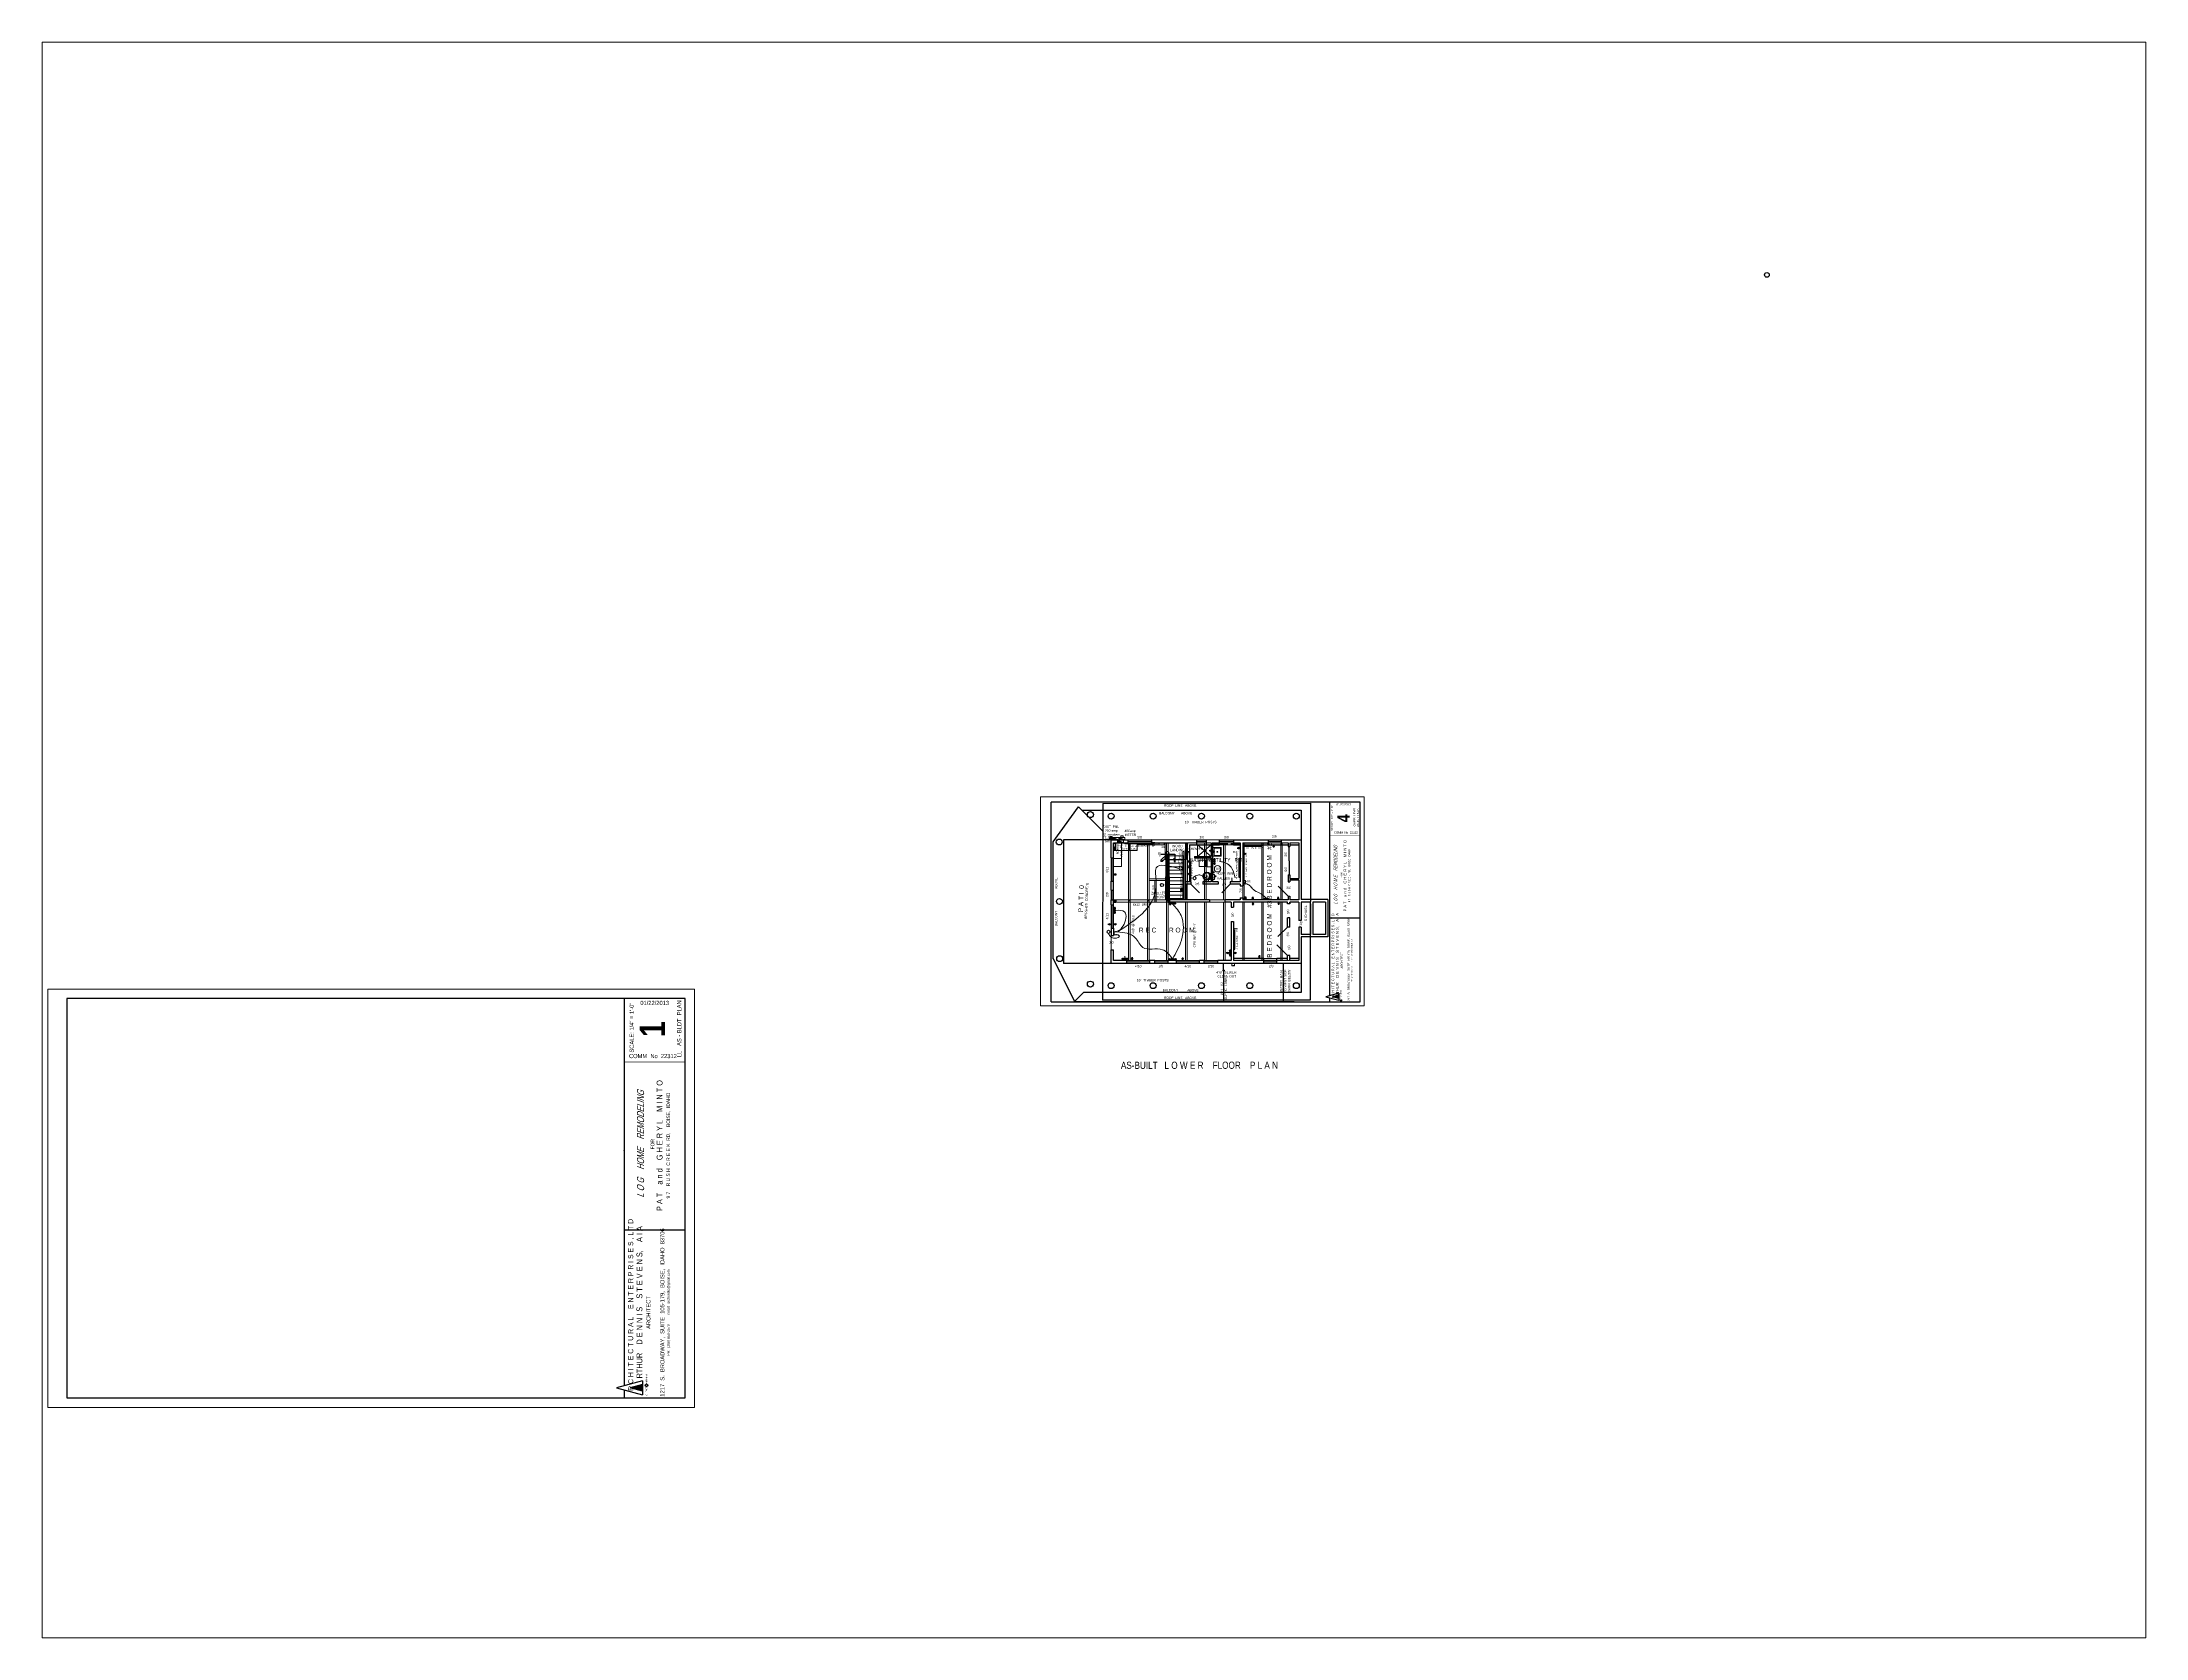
# Paper-space layout 'Layout1' of a CAD drawing. Header units: inches. Extents: x 1.04 to 9.32, y 0.79 to 7.07.
# The model-space entities are those that its viewports show. They can reach past a viewport. Long polylines and large blocks are cut down to what shows.
import ezdxf

# ---------------------------------------------------------------- set-up
doc = ezdxf.new("R2010")
doc.units = ezdxf.units.IN
doc.header["$MEASUREMENT"] = 0
doc.linetypes.add('DASHDOT2', pattern=[0.5, 0.25, -0.125, 0, -0.125])
doc.linetypes.add('HIDDEN', pattern=[0.375, 0.25, -0.125])
for name, color, linetype, lineweight in [('CONCRETE', 7, 'Continuous', 25), ('ELEC', 6, 'Continuous', 30), ('ELEC SYMBOLS', 7, 'Continuous', 20), ('FLOOR BEAMS', 3, 'Continuous', 30), ('FLOOR JOIST', 7, 'Continuous', 20), ('FOUNDATION', 7, 'Continuous', 30), ('HVAC', 1, 'Continuous', 20), ('PLUMBING', 5, 'Continuous', 20), ('STAIRS', 7, 'Continuous', 20), ('WALL FRAMING', 7, 'Continuous', 30), ('WALLS', 7, 'Continuous', 30), ('WINDOWS', 5, 'Continuous', 30)]:
    doc.layers.add(name, color=color, linetype=linetype, lineweight=lineweight)
for name, color, linetype in [('LLPLUMBING', 102, 'Continuous'), ('SETBACK', 1, 'DASHDOT2'), ('TEXT', 7, 'Continuous'), ('TEXT80', 15, 'Continuous'), ('TITLE BLOCK', 7, 'Continuous'), ('TITLE_BLOCK', 250, 'Continuous')]:
    doc.layers.add(name, color=color, linetype=linetype)
doc.styles.add('ARCH ENT', font='technical.ttf', dxfattribs={"height": 2})
doc.styles.add('ARCHENT', font='technical.ttf', dxfattribs={"height": 6})
doc.styles.add('EXIST', font='romans.shx', dxfattribs={"width": 0.75, "oblique": 20, "height": 12})
pattern_1 = [(0, (2179.8034, 819.0751), (1.25, 1.25), [1.25, -1.25]), (90, (2181.0534, 819.0751), (-1.25, 1.25), [1.25, -1.25])]
pattern_2 = [(0, (2135.0685, 819.1445), (1.25, 1.25), [1.25, -1.25]), (90, (2136.3185, 819.1445), (-1.25, 1.25), [1.25, -1.25])]

# ---------------------------------------------------------------- blocks, each defined once
blk = doc.blocks.new('A$C4B672F97')
at = {"layer": 'STAIRS', "color": 7, "linetype": 'HIDDEN', "lineweight": 9, "ltscale": 15}
for p, q in [((-3.1, 2.5), (-18, -12.3)), ((-0.3, -0.3), (-15.2, -15.2))]:
    blk.add_line(p, q, dxfattribs=at)
at = {"layer": 'STAIRS', "linetype": 'DASHDOT2', "lineweight": 9, "ltscale": 150}
for centre in [(-1.7, 1.1), (-16.6, -13.7)]:
    blk.add_circle(centre, 2, dxfattribs=at)
at = {"layer": 'STAIRS', "color": 7, "linetype": 'HIDDEN', "lineweight": 9, "ltscale": 15}
for centre, start, end in [((-1.7, 5.6), 0, 180), ((-1.7, 3.1), 180, 0)]:
    blk.add_arc(centre, 4, start, end, dxfattribs=at)

msp = doc.modelspace()

# ---------------------------------------------------------------- hatches: boundary and pattern name
at = {"layer": 'ELEC SYMBOLS', "linetype": 'Continuous', "lineweight": 20, "ltscale": 20}
for points in [[(2105.6, 1602.4), (2105.6, 1596.5), (2120.6, 1596.5)], [(2133, 1589.1), (2118, 1595), (2118, 1589.1)], [(2136.4, 1596.5), (2121.4, 1602.4), (2121.4, 1596.5)], [(2107.6, 1571.1), (2113.4, 1571.1), (2113.4, 1586.1)]]:
    msp.add_hatch(color=6, dxfattribs=at).paths.add_polyline_path(points)
at = {"layer": 'TITLE_BLOCK', "linetype": 'Continuous', "ltscale": 0.5}
for points in [[(2676, 1204.3), (2660.5, 1200.1), (2676, 1195.9)], [(918.6, 221.9), (887.5, 213.4), (918.6, 205)]]:
    msp.add_hatch(color=1, dxfattribs=at).paths.add_polyline_path(points)
at = {"layer": 'WALLS', "linetype": 'Continuous', "lineweight": 20, "ltscale": 20}
h = msp.add_hatch(dxfattribs=at)
h.set_pattern_fill('ZIGZAG', color=46, scale=10, style=0)
h.set_pattern_definition(pattern_1)
h.paths.add_polyline_path([(2337.5, 1589), (2293.5, 1589), (2293.5, 1584), (2337.5, 1584)])
h.paths.add_polyline_path([(2293.5, 1589), (2291, 1589), (2291, 1584), (2293.5, 1584)])
h.paths.add_polyline_path([(2341.5, 1589), (2337.5, 1589), (2337.5, 1584), (2341.5, 1584)])
h.paths.add_polyline_path([(2344, 1589), (2341.5, 1589), (2341.5, 1584), (2344, 1584)])
h.paths.add_polyline_path([(2355.5, 1589), (2344, 1589), (2344, 1584), (2355.5, 1584)])
h.paths.add_polyline_path([(2437.5, 1589), (2433.5, 1589), (2433.5, 1584), (2437.5, 1584)])
h.paths.add_polyline_path([(2481.5, 1589), (2437.5, 1589), (2437.5, 1584), (2481.5, 1584)])
h.paths.add_polyline_path([(2485.5, 1589), (2481.5, 1589), (2481.5, 1584), (2485.5, 1584)])
h.paths.add_polyline_path([(2502.5, 1589), (2485.5, 1589), (2485.5, 1584), (2502.5, 1584)])
h.paths.add_polyline_path([(2529.5, 1589), (2502.5, 1589), (2502.5, 1584), (2529.5, 1584)])
h.paths.add_polyline_path([(2533.5, 1589), (2529.5, 1589), (2529.5, 1584), (2533.5, 1584)])
h.paths.add_polyline_path([(2535.5, 1589), (2533.5, 1589), (2533.5, 1584), (2535.5, 1584)])
h.paths.add_polyline_path([(2548.5, 1589), (2535.5, 1589), (2535.5, 1584), (2548.5, 1584)])
h.paths.add_polyline_path([(2575.5, 1589), (2552.5, 1589), (2552.5, 1584), (2575.5, 1584)])
h = msp.add_hatch(dxfattribs=at)
h.set_pattern_fill('ZIGZAG', color=46, scale=10, style=0)
h.set_pattern_definition(pattern_2)
h.paths.add_polyline_path([(2379.8, 1584), (2379.8, 1589), (2359.8, 1589), (2359.8, 1584)])
h = msp.add_hatch(dxfattribs=at)
h.set_pattern_fill('ZIGZAG', color=46, scale=10, style=0)
h.set_pattern_definition(pattern_2)
h.paths.add_polyline_path([(2374.6, 1583.9), (2379.8, 1589), (2359.8, 1589), (2359.8, 1584)])
h = msp.add_hatch(dxfattribs=at)
h.set_pattern_fill('ZIGZAG', color=46, scale=10, style=0)
h.set_pattern_definition([(0, (2151.2132, 819.2545), (1.25, 1.25), [1.25, -1.25]), (90, (2152.4632, 819.2545), (-1.25, 1.25), [1.25, -1.25])])
h.paths.add_polyline_path([(2395.9, 1584.2), (2395.9, 1589.2), (2375.9, 1589.2), (2375.9, 1584.2)])
h = msp.add_hatch(dxfattribs=at)
h.set_pattern_fill('ZIGZAG', color=46, scale=10, style=0)
h.set_pattern_definition(pattern_1)
h.paths.add_polyline_path([(2404.5, 1589), (2404.5, 1584), (2427.5, 1584), (2427.5, 1589)])
h = msp.add_hatch(dxfattribs=at)
h.set_pattern_fill('ZIGZAG', color=46, scale=10, style=0)
h.set_pattern_definition(pattern_1)
h.paths.add_polyline_path([(2433.5, 1297), (2410.5, 1297), (2410.5, 1292), (2433.5, 1292)])
h.paths.add_polyline_path([(2437.5, 1297), (2433.5, 1297), (2433.5, 1292), (2437.5, 1292)])
h.paths.add_polyline_path([(2481.5, 1297), (2437.5, 1297), (2437.5, 1292), (2481.5, 1292)])
h.paths.add_polyline_path([(2485.5, 1297), (2481.5, 1297), (2481.5, 1292), (2485.5, 1292)])
h.paths.add_polyline_path([(2487, 1297), (2485.5, 1297), (2485.5, 1292), (2487, 1292)])
h.paths.add_polyline_path([(2520, 1297), (2487, 1297), (2487, 1292), (2520, 1292)])
h.paths.add_polyline_path([(2529.5, 1297), (2520, 1297), (2520, 1292), (2529.5, 1292)])
h.paths.add_polyline_path([(2533.5, 1297), (2529.5, 1297), (2529.5, 1292), (2533.5, 1292)])
h.paths.add_polyline_path([(2546.5, 1297), (2533.5, 1297), (2533.5, 1292), (2546.5, 1292)])
h.paths.add_polyline_path([(2575.5, 1297), (2552.5, 1297), (2552.5, 1292), (2575.5, 1292)])

# ---------------------------------------------------------------- linework, layer by layer
at = {"layer": 'CONCRETE', "color": 7, "linetype": 'Continuous', "lineweight": 25, "ltscale": 20}
for p, q in [((2101.5, 1596.3), (1981.4, 1596.4)), ((1981.4, 1596.4), (1981.4, 1284.5)), ((2101.5, 1284.5), (1981.4, 1284.5))]:
    msp.add_line(p, q, dxfattribs=at)
at = {"layer": 'ELEC', "lineweight": 20, "ltscale": 15}
for p, q in [((2427.3, 1576), (2419.5, 1576)), ((2427.3, 1574.5), (2419.5, 1574.5)), ((2441.2, 1561.6), (2433.4, 1561.6)), ((2441.2, 1560.1), (2433.4, 1560.1)), ((2511, 1576.8), (2511, 1584.6)), ((2512.5, 1576.8), (2512.5, 1584.6)), ((2115.4, 1509.4), (2107.6, 1509.4)), ((2115.4, 1507.9), (2107.6, 1507.9)), ((2249.5, 1431.2), (2249.5, 1439)), ((2251, 1431.2), (2251, 1439)), ((2283.6, 1470.9), (2275.8, 1470.9)), ((2283.6, 1469.4), (2275.8, 1469.4)), ((2440, 1445.1), (2440, 1452.8)), ((2441.5, 1445.1), (2441.5, 1452.8)), ((2458.3, 1444.9), (2458.3, 1452.7)), ((2458.6, 1431.2), (2458.6, 1439)), ((2459.8, 1444.9), (2459.8, 1452.7)), ((2460.1, 1431.2), (2460.1, 1439)), ((2522.4, 1444.5), (2522.4, 1452.3)), ((2523.6, 1431.8), (2523.6, 1439.6)), ((2523.9, 1444.5), (2523.9, 1452.3)), ((2525.1, 1431.8), (2525.1, 1439.6)), ((2101.2, 1383.8), (2093.4, 1383.8)), ((2101.2, 1382.3), (2093.4, 1382.3)), ((2115.4, 1384), (2107.6, 1384)), ((2115.4, 1382.5), (2107.6, 1382.5)), ((2153.8, 1292.4), (2153.8, 1300.1)), ((2155.3, 1292.4), (2155.3, 1300.1)), ((2281.3, 1291.8), (2281.3, 1299.6)), ((2282.8, 1291.8), (2282.8, 1299.6)), ((2404.5, 1311.6), (2392.1, 1311.6)), ((2404.5, 1310.1), (2392.1, 1310.1)), ((2418.2, 1311.6), (2410.5, 1311.6)), ((2418.2, 1310.1), (2410.5, 1310.1)), ((2474.9, 1297.2), (2474.9, 1305)), ((2476.4, 1297.2), (2476.4, 1305))]:
    msp.add_line(p, q, dxfattribs=at)
for centre in [(2423.5, 1575.3), (2437.4, 1560.8), (2511.8, 1580.6), (2111.6, 1508.7), (2250.2, 1435), (2279.8, 1470.2), (2440.8, 1448.8), (2459, 1448.7), (2459.4, 1435), (2523.2, 1448.3), (2524.4, 1435.6), (2097.4, 1383), (2111.6, 1383.2), (2154.5, 1296.1), (2282, 1295.6), (2396.1, 1310.8), (2414.5, 1310.8), (2475.7, 1301)]:
    msp.add_circle(centre, 2, dxfattribs=at)
at = {"layer": 'ELEC SYMBOLS', "color": 6, "linetype": 'Continuous', "lineweight": 20, "ltscale": 20}
for p, q in [((2098.4, 1602.5), (2098.4, 1604.9)), ((2098.4, 1604.9), (2104.4, 1604.9)), ((2104.4, 1602.5), (2104.4, 1604.9)), ((2105.6, 1596.5), (2105.6, 1602.4)), ((2105.6, 1602.4), (2120.6, 1602.4)), ((2105.6, 1602.4), (2120.6, 1596.5)), ((2118, 1589.1), (2118, 1595)), ((2118, 1595), (2133, 1595)), ((2118, 1595), (2133, 1589.1)), ((2120.6, 1596.5), (2120.6, 1602.4)), ((2121.4, 1596.5), (2121.4, 1602.4)), ((2121.4, 1602.4), (2136.4, 1602.4)), ((2121.4, 1602.4), (2136.4, 1596.5)), ((2125.9, 1602.4), (2125.9, 1606.2)), ((2125.9, 1606.2), (2131.9, 1606.2)), ((2131.9, 1602.4), (2131.9, 1606.2)), ((2133, 1589.1), (2133, 1595)), ((2136.4, 1596.5), (2136.4, 1602.4)), ((2107.6, 1586.1), (2113.4, 1586.1)), ((2113.4, 1586.1), (2107.6, 1571.1)), ((2107.6, 1571.1), (2113.4, 1571.1)), ((2113.4, 1586.1), (2113.4, 1571.1)), ((2118, 1589.1), (2133, 1589.1))]:
    msp.add_line(p, q, dxfattribs=at)
at = {"layer": 'ELEC SYMBOLS', "color": 6, "linetype": 'Continuous', "lineweight": 20, "ltscale": 150}
for p, q in [((2361.5, 1533.9), (2361.5, 1549.5)), ((2363.5, 1549.5), (2361.5, 1549.5)), ((2363.5, 1533.9), (2363.5, 1549.5)), ((2307.4, 1499.4), (2308.6, 1499.4)), ((2312, 1502.8), (2312, 1504)), ((2312, 1494.8), (2312, 1496)), ((2315.4, 1499.4), (2316.6, 1499.4)), ((2336.2, 1500), (2336.2, 1489.8)), ((2349.6, 1496.4), (2349.6, 1512)), ((2351.6, 1512), (2349.6, 1512)), ((2351.6, 1496.4), (2349.6, 1496.4)), ((2351.6, 1496.4), (2351.6, 1512)), ((2363.5, 1533.9), (2361.5, 1533.9)), ((2406.5, 1500), (2406.5, 1489.8)), ((2264.7, 1436.6), (2249.1, 1436.6)), ((2249.1, 1436.6), (2249.1, 1434.6)), ((2264.7, 1434.6), (2249.1, 1434.6)), ((2264.7, 1436.6), (2264.7, 1434.6)), ((2433.7, 1485), (2444, 1485)), ((2498.5, 1448.6), (2487.9, 1448.5)), ((2487.9, 1448.5), (2487.9, 1446.5)), ((2498.4, 1446.5), (2487.9, 1446.5)), ((2498.4, 1448.5), (2498.4, 1446.5)), ((2109.8, 1410.7), (2109.8, 1426.3)), ((2111.8, 1426.3), (2109.8, 1426.3)), ((2111.8, 1410.7), (2109.8, 1410.7)), ((2111.8, 1410.7), (2111.8, 1426.3)), ((2108.9, 1364.1), (2119.1, 1364.1)), ((2108.9, 1364.1), (2119.1, 1364.1)), ((2108.9, 1356.4), (2119.1, 1356.4)), ((2410.4, 1372), (2420.6, 1372)), ((2144.1, 1296.9), (2128.5, 1296.9)), ((2128.5, 1296.9), (2128.5, 1294.9)), ((2144.1, 1294.9), (2128.5, 1294.9)), ((2136.5, 1302.3), (2136.5, 1292.1)), ((2144.1, 1296.9), (2144.1, 1294.9)), ((2266.5, 1295.9), (2246.3, 1295.9)), ((2246.3, 1295.9), (2246.3, 1293.9)), ((2266.5, 1293.9), (2246.3, 1293.9)), ((2266.5, 1295.9), (2266.5, 1293.9)), ((2400.8, 1303), (2400.8, 1318.6)), ((2402.8, 1318.6), (2400.8, 1318.6)), ((2402.8, 1303), (2400.8, 1303)), ((2402.8, 1303), (2402.8, 1318.6))]:
    msp.add_line(p, q, dxfattribs=at)
at = {"layer": 'ELEC SYMBOLS', "color": 6, "linetype": 'Continuous', "lineweight": 9, "ltscale": 150}
for p, q in [((2273.6, 1524.1), (2272.4, 1524.1)), ((2277, 1527.5), (2277, 1528.7)), ((2277, 1519.5), (2277, 1520.7)), ((2283.5, 1524.1), (2280.4, 1524.1)), ((2091.6, 1364), (2090.4, 1364)), ((2095, 1367.4), (2095, 1368.6)), ((2095, 1359.4), (2095, 1360.6)), ((2101.5, 1364), (2098.4, 1364))]:
    msp.add_line(p, q, dxfattribs=at)
at = {"layer": 'ELEC SYMBOLS', "color": 6, "lineweight": 20, "ltscale": 15}
for p, q in [((2406.5, 1284.4), (2406.5, 1278.2)), ((2413.2, 1284.4), (2406.5, 1284.4)), ((2406.5, 1278.2), (2413.2, 1278.2)), ((2413.2, 1278.2), (2413.2, 1284.4))]:
    msp.add_line(p, q, dxfattribs=at)
for centre, radius in [((2101.3, 1603.8), 1), ((2277, 1524.1), 4), ((2312, 1499.4), 4), ((2095, 1364), 4)]:
    msp.add_circle(centre, radius, dxfattribs=at)
at = {"layer": 'ELEC SYMBOLS', "color": 6, "linetype": 'Continuous', "lineweight": 20, "ltscale": 150}
for centre in [(2362.5, 1546.7), (2362.5, 1541.7), (2350.6, 1509.2), (2350.6, 1504.2), (2350.6, 1499.1), (2362.5, 1536.6), (2251.9, 1435.6), (2256.9, 1435.6), (2262, 1435.6), (2490.7, 1447.5), (2495.7, 1447.5), (2110.8, 1423.4), (2110.8, 1418.4), (2110.8, 1413.4), (2131.4, 1295.9), (2136.4, 1295.9), (2141.4, 1295.9), (2249.2, 1294.9), (2254.2, 1294.9), (2259.3, 1294.9), (2263.8, 1294.9), (2401.8, 1315.7), (2401.8, 1310.7), (2401.8, 1305.7)]:
    msp.add_circle(centre, 2, dxfattribs=at)
at = {"layer": 'ELEC SYMBOLS', "color": 6, "linetype": 'Continuous', "lineweight": 9, "ltscale": 20}
for points in [[(2374.6, 1541.9), (2395.3, 1535.5), (2406.4, 1523.9), (2414.2, 1500)], [(2117.6, 1363.7), (2215.5, 1490), (2215.3, 1525.4), (2272.5, 1524)], [(2312.1, 1503.9), (2322.8, 1507.7), (2331.1, 1505.1), (2336.2, 1499.9)], [(2336.1, 1500.2), (2339.4, 1501), (2346.1, 1499.3), (2351, 1504.1)], [(2257, 1433.6), (2277.9, 1405.3), (2279.1, 1343), (2256.4, 1295.9)], [(2444, 1485), (2452.9, 1479.3), (2460.4, 1470.6), (2475.4, 1462.6), (2493.2, 1448.5)], [(2118.7, 1364.1), (2131.9, 1379), (2135.5, 1414.2), (2112.5, 1418.3)], [(2095.1, 1359.4), (2100.5, 1351.1), (2110.6, 1347.9), (2122.7, 1353.1), (2118.9, 1356.5)], [(2116.8, 1364.1), (2162.2, 1349.2), (2181.7, 1324.8), (2231.1, 1319), (2256.4, 1295.9)]]:
    msp.add_spline(points, degree=3, dxfattribs=at)
at = {"layer": 'FLOOR BEAMS', "color": 7, "linetype": 'HIDDEN', "lineweight": 20, "ltscale": 20}
for p, q in [((2145.5, 1445), (2145.5, 1589)), ((2149.5, 1445), (2149.5, 1589)), ((2193.5, 1445), (2193.5, 1589)), ((2197.5, 1445), (2197.5, 1589)), ((2289.5, 1445), (2289.5, 1589)), ((2293.5, 1445), (2293.5, 1588.9)), ((2337.5, 1445), (2337.5, 1589)), ((2341.5, 1445), (2341.5, 1589)), ((2385.5, 1445), (2385.5, 1589)), ((2389.5, 1445), (2389.5, 1589)), ((2433.5, 1445), (2433.5, 1589)), ((2437.5, 1445), (2437.5, 1589)), ((2481.5, 1445), (2481.5, 1589)), ((2485.5, 1445), (2485.5, 1589)), ((2529.5, 1445), (2529.5, 1589)), ((2533.5, 1445), (2533.5, 1589)), ((2240.6, 1498), (2197.5, 1498)), ((2240.6, 1494), (2197.5, 1494)), ((2211.5, 1439), (2211.5, 1494)), ((2215.5, 1439), (2215.5, 1494)), ((2245.5, 1445), (2107.5, 1445)), ((2245.5, 1439), (2107.5, 1439)), ((2145.5, 1292), (2145.5, 1439)), ((2149.5, 1292), (2149.5, 1439)), ((2193.5, 1292), (2193.5, 1439)), ((2197.5, 1292), (2197.5, 1439)), ((2241.5, 1292), (2241.5, 1439)), ((2245.5, 1292), (2245.5, 1445)), ((2289.5, 1292), (2289.5, 1439)), ((2293.5, 1292), (2293.5, 1439)), ((2337.5, 1292), (2337.5, 1439)), ((2341.5, 1292), (2341.5, 1439)), ((2349.5, 1445), (2388.5, 1445)), ((2349.5, 1439), (2387.5, 1439)), ((2385.5, 1292), (2385.5, 1439)), ((2389.5, 1292), (2389.5, 1439)), ((2433.5, 1292), (2433.5, 1439)), ((2437.5, 1292), (2437.5, 1439)), ((2481.5, 1292), (2481.5, 1439)), ((2485.5, 1292), (2485.5, 1439)), ((2529.5, 1292), (2529.5, 1439)), ((2533.5, 1292), (2533.5, 1439)), ((2107.5, 1292), (2147.5, 1292))]:
    msp.add_line(p, q, dxfattribs=at)
at = {"layer": 'FLOOR BEAMS', "color": 7, "linetype": 'Continuous', "lineweight": 5, "ltscale": 20}
for p, q in [((2107.5, 1439), (2113.5, 1445)), ((2107.5, 1445), (2113.5, 1439))]:
    msp.add_line(p, q, dxfattribs=at)
at = {"layer": 'FLOOR BEAMS', "color": 7, "linetype": 'HIDDEN', "lineweight": 30, "ltscale": 20}
msp.add_line((2113.5, 1445), (2113.5, 1439), dxfattribs=at)
at = {"layer": 'FLOOR JOIST', "color": 7, "linetype": 'Continuous', "lineweight": 9, "ltscale": 20}
for p, q in [((2145.5, 1439), (2145.5, 1445)), ((2145.5, 1442), (2149.5, 1442)), ((2149.5, 1439), (2149.5, 1445)), ((2193.5, 1439), (2193.5, 1445)), ((2193.5, 1442), (2197.5, 1442)), ((2197.5, 1439), (2197.5, 1445)), ((2241.5, 1442), (2245.5, 1442))]:
    msp.add_line(p, q, dxfattribs=at)
at = {"layer": 'FLOOR JOIST', "ltscale": 15}
msp.add_line((2285.8, 1445), (2248.6, 1445), dxfattribs=at)
at = {"layer": 'FOUNDATION', "color": 7, "linetype": 'Continuous', "lineweight": 9, "ltscale": 20}
for p, q in [((2107.5, 1569), (2167.5, 1569)), ((2127.5, 1549), (2107.5, 1549)), ((2127.5, 1529), (2127.5, 1589.1)), ((2147.5, 1569), (2147.5, 1589)), ((2167.5, 1569), (2167.5, 1589)), ((2167.5, 1584), (2235.5, 1584)), ((2235.5, 1584), (2235.5, 1589)), ((2127.5, 1529), (2107.5, 1529))]:
    msp.add_line(p, q, dxfattribs=at)
at = {"layer": 'FOUNDATION', "color": 7, "ltscale": 15}
for p, q in [((2648.5, 1445.3), (2581.5, 1445.3)), ((2642.5, 1439.3), (2610.5, 1439.3)), ((2642.5, 1439.3), (2642.5, 1357.2)), ((2648.5, 1445.3), (2648.5, 1351.2)), ((2648.5, 1351.2), (2581.5, 1351.2)), ((2642.5, 1357.2), (2610.5, 1357.2))]:
    msp.add_line(p, q, dxfattribs=at)
at = {"layer": 'HVAC', "lineweight": 20, "ltscale": 15}
for p, q in [((2136.5, 1589), (2136.5, 1586)), ((2136.5, 1586), (2208.5, 1586)), ((2205.2, 1589.1), (2205.2, 1582.8)), ((2211.9, 1589.1), (2205.2, 1589.1)), ((2205.2, 1582.8), (2211.9, 1582.8)), ((2208.5, 1589), (2208.5, 1586)), ((2211.9, 1582.8), (2211.9, 1589.1)), ((2340.6, 1497.1), (2340.6, 1490.9)), ((2347.3, 1497.1), (2340.6, 1497.1)), ((2340.6, 1490.9), (2347.3, 1490.9)), ((2347.3, 1490.9), (2347.3, 1497.1)), ((2433.9, 1493.7), (2433.9, 1487.5)), ((2440.6, 1493.7), (2433.9, 1493.7)), ((2433.9, 1487.5), (2440.6, 1487.5)), ((2440.6, 1487.5), (2440.6, 1493.7))]:
    msp.add_line(p, q, dxfattribs=at)
at = {"layer": 'HVAC', "lineweight": 30, "ltscale": 15}
for p, q in [((2299.3, 1539.8), (2302.3, 1539.8)), ((2302.3, 1491.8), (2302.3, 1539.8)), ((2424.5, 1501), (2424.5, 1549)), ((2427.5, 1549), (2424.5, 1549)), ((2433.5, 1549), (2436.5, 1549)), ((2434.9, 1583.6), (2434.9, 1580.6)), ((2434.9, 1580.6), (2482.9, 1580.6)), ((2436.5, 1501), (2436.5, 1549)), ((2483, 1583.7), (2483, 1580.7)), ((2299.3, 1491.8), (2302.3, 1491.8)), ((2427.5, 1501), (2424.5, 1501)), ((2433.5, 1501), (2436.5, 1501)), ((2410.4, 1368.1), (2413.4, 1368.1)), ((2413.4, 1320), (2413.4, 1368)), ((2410.4, 1320), (2413.4, 1320))]:
    msp.add_line(p, q, dxfattribs=at)
at = {"layer": 'HVAC', "color": 1, "lineweight": 30, "ltscale": 15}
msp.add_circle((2229.8, 1482.4), 4, dxfattribs=at)
at = {"layer": 'LLPLUMBING', "color": 3, "linetype": 'DASHDOT2', "lineweight": 30, "ltscale": 20}
for p, q in [((2385.5, 1268), (2385.5, 1284.5)), ((2385.5, 1265), (2385.5, 1187.2))]:
    msp.add_line(p, q, dxfattribs=at)
at = {"layer": 'LLPLUMBING', "color": 4, "linetype": 'DASHDOT2', "lineweight": 30, "ltscale": 20}
msp.add_line((2536.5, 1189.1), (2536.5, 1284.5), dxfattribs=at)
at = {"layer": 'PLUMBING', "color": 7, "linetype": 'Continuous', "lineweight": 5, "ltscale": 15}
for p, q in [((2319.5, 1554), (2354, 1584)), ((2319.5, 1584), (2354, 1554))]:
    msp.add_line(p, q, dxfattribs=at)
at = {"layer": 'PLUMBING', "color": 7, "ltscale": 15}
msp.add_line((2319.5, 1584), (2319.5, 1554), dxfattribs=at)
at = {"layer": 'PLUMBING', "color": 3, "linetype": 'Continuous', "lineweight": 20, "ltscale": 15}
for p, q in [((2340, 1544.7), (2324, 1544.7)), ((2324, 1544.7), (2324, 1537)), ((2340, 1537), (2340, 1544.7)), ((2344, 1537), (2344, 1546)), ((2344, 1546), (2354, 1546)), ((2379.5, 1577), (2357.5, 1577)), ((2379.5, 1555), (2357.5, 1555)), ((2377.5, 1575), (2361.5, 1575)), ((2361.5, 1557), (2361.5, 1575)), ((2377.5, 1557), (2361.5, 1557)), ((2377.5, 1557), (2377.5, 1575)), ((2379.5, 1555), (2379.5, 1577)), ((2324, 1529.3), (2324, 1537)), ((2340, 1529.3), (2324, 1529.3)), ((2344, 1537), (2344, 1528)), ((2344, 1528), (2354, 1528))]:
    msp.add_line(p, q, dxfattribs=at)
at = {"layer": 'PLUMBING', "color": 3, "linetype": 'Continuous', "lineweight": 20, "ltscale": 20}
for p, q in [((2350.2, 1570), (2351.9, 1569)), ((2350.2, 1570), (2350.2, 1568)), ((2350.2, 1568), (2351.9, 1569)), ((2351.9, 1569), (2354, 1569)), ((2359.5, 1566), (2363.6, 1566)), ((2354.1, 1504.1), (2349.3, 1504.1)), ((2362.3, 1514.1), (2357.5, 1514.1)), ((2362.3, 1509), (2357.5, 1509)), ((2362.3, 1496.1), (2357.5, 1496.1)), ((2361, 1516.4), (2361, 1511.7)), ((2361.6, 1501.5), (2363, 1500.1)), ((2361.6, 1500.1), (2363, 1501.5)), ((2362.3, 1509.1), (2362.3, 1504.3)), ((2363.6, 1504.4), (2362.3, 1504.4)), ((2362.3, 1504.3), (2362.3, 1501.8)), ((2362.3, 1499.8), (2362.3, 1496.1)), ((2362.3, 1499.8), (2362.3, 1499.6)), ((2363.9, 1505.1), (2365.3, 1503.7)), ((2363.9, 1503.8), (2365.3, 1505.1)), ((2367.1, 1504.4), (2365.6, 1504.4))]:
    msp.add_line(p, q, dxfattribs=at)
at = {"layer": 'PLUMBING', "color": 7, "linetype": 'Continuous', "lineweight": 20, "ltscale": 15}
msp.add_line((2340, 1537), (2340, 1529.3), dxfattribs=at)
at = {"layer": 'PLUMBING', "color": 3, "lineweight": 20, "ltscale": 15}
for centre, radius in [((2296.3, 1565.1), 2), ((2297.6, 1541.5), 1), ((2297.6, 1543.3), 0.5), ((2297.6, 1539.6), 0.5), ((2299.5, 1558.5), 1), ((2299.5, 1552.8), 0.5), ((2359.5, 1567.9), 0.5), ((2359.5, 1564.2), 0.5), ((2369.5, 1566), 1), ((2296.3, 1510.1), 2), ((2297, 1530), 0.5), ((2297, 1526.3), 0.5), ((2298.6, 1528.2), 1), ((2343, 1504.6), 1), ((2362.3, 1500.8), 1), ((2364.6, 1504.4), 1)]:
    msp.add_circle(centre, radius, dxfattribs=at)
at = {"layer": 'PLUMBING', "color": 3, "linetype": 'Continuous', "lineweight": 30, "ltscale": 15}
for centre in [(2337.5, 1569), (2355.6, 1539), (2385.5, 1266.5)]:
    msp.add_circle(centre, 1.5, dxfattribs=at)
at = {"layer": 'PLUMBING', "color": 3, "linetype": 'HIDDEN', "lineweight": 20, "ltscale": 25}
for centre, radius in [((2353.1, 1571), 0.375), ((2353.1, 1566.4), 0.375), ((2355.6, 1581.2), 1), ((2355.6, 1578.5), 0.375), ((2355.6, 1571.3), 0.375), ((2355.6, 1544), 0.375), ((2355.6, 1502), 1), ((2355.6, 1499.5), 0.375)]:
    msp.add_circle(centre, radius, dxfattribs=at)
at = {"layer": 'PLUMBING', "color": 3, "linetype": 'Continuous', "lineweight": 20, "ltscale": 15}
for centre, radius in [((2343, 1504.6), 10), ((2343, 1504.6), 8), ((2370, 1523.1), 8)]:
    msp.add_circle(centre, radius, dxfattribs=at)
at = {"layer": 'SETBACK'}
msp.add_line((873.3, 811), (871.3, 810.5), dxfattribs=at)
at = {"layer": 'STAIRS', "linetype": 'Continuous', "lineweight": 20, "ltscale": 15}
for p, q in [((2238.1, 1589), (2238, 1547)), ((2291, 1547), (2238, 1547)), ((2239, 1445.2), (2239.5, 1562.7)), ((2243.5, 1445), (2243.5, 1553)), ((2283.9, 1545.5), (2245.2, 1545.5)), ((2247.4, 1447.5), (2247.4, 1555.5)), ((2248.5, 1445), (2248.4, 1561.4)), ((2283.9, 1447.5), (2283.9, 1555.5))]:
    msp.add_line(p, q, dxfattribs=at)
at = {"layer": 'STAIRS', "lineweight": 20, "ltscale": 15}
for p, q in [((2283.9, 1555.5), (2247.4, 1555.5)), ((2283.9, 1537.5), (2247.4, 1537.5)), ((2283.9, 1528.5), (2247.4, 1528.5)), ((2283.9, 1519.5), (2247.4, 1519.5)), ((2283.9, 1510.5), (2247.4, 1510.5)), ((2283.9, 1501.5), (2247.4, 1501.5)), ((2283.9, 1492.5), (2247.4, 1492.5)), ((2283.9, 1483.5), (2247.4, 1483.5)), ((2283.9, 1474.5), (2247.4, 1474.5)), ((2283.9, 1465.5), (2247.4, 1465.5)), ((2283.9, 1456.5), (2247.4, 1456.5))]:
    msp.add_line(p, q, dxfattribs=at)
at = {"layer": 'STAIRS', "color": 7, "linetype": 'Continuous', "lineweight": 9, "ltscale": 20}
msp.add_line((2282.1, 1566.7), (2286.1, 1566.7), dxfattribs=at)
at = {"layer": 'STAIRS', "linetype": 'Continuous', "lineweight": 30, "ltscale": 15}
msp.add_line((2283.9, 1447.5), (2283.9, 1445), dxfattribs=at)
at = {"layer": 'TEXT', "linetype": 'Continuous', "ltscale": 15}
for p, q in [((2226.8, 1559.9), (2262.4, 1559.9)), ((2262.4, 1539.8), (2259.5, 1549.3)), ((2262.4, 1559.8), (2262.4, 1540))]:
    msp.add_line(p, q, dxfattribs=at)
at = {"layer": 'TITLE BLOCK', "color": 7, "linetype": 'Continuous', "lineweight": 0, "ltscale": 0.5}
for p, q in [((2739.7, 1705.1), (1923.7, 1705.1)), ((1923.7, 1705.1), (1923.7, 1177.1)), ((2739.7, 1705.1), (2739.7, 1177.1)), ((1050.4, 1219.6), (-581.5, 1219.6)), ((-581.5, 1219.6), (-581.5, 163.7)), ((1050.4, 1219.6), (1050.4, 163.7)), ((1923.7, 1177.1), (2739.7, 1177.1)), ((-581.5, 163.7), (1050.4, 163.7))]:
    msp.add_line(p, q, dxfattribs=at)
at = {"layer": 'TITLE BLOCK', "color": 7, "linetype": 'Continuous', "lineweight": 30, "ltscale": 0.5}
for p, q in [((2730, 1691.2), (1950, 1691.2)), ((1950, 1187.2), (1950, 1691.2)), ((2653.4, 1202.8), (2653.4, 1691.2)), ((2730, 1187.2), (2730, 1691.2)), ((2654, 1399.3), (2730, 1399.3)), ((-533.5, 1195.6), (-533.5, 187.7)), ((1026.4, 1195.6), (-533.5, 1195.6)), ((873.3, 218.8), (873.3, 1195.6)), ((1026.4, 187.7), (1026.4, 1195.6)), ((1950, 1187.2), (2730, 1187.2)), ((2676, 1208.9), (2643.6, 1200.1)), ((2653.4, 1187.2), (2653.4, 1197.4)), ((2676, 1204.3), (2660.5, 1200.1)), ((2676, 1204.3), (2660.5, 1200.1)), ((2676, 1195.8), (2660.5, 1200.1)), ((2676, 1195.8), (2660.5, 1200.1)), ((2676, 1208.9), (2676, 1191.2)), ((2676, 1208.9), (2676, 1191.3)), ((874.5, 611.8), (1026.4, 611.8)), ((918.6, 231.1), (853.7, 213.4)), ((918.6, 221.8), (887.5, 213.4)), ((918.6, 221.8), (887.5, 213.4)), ((918.6, 204.9), (887.5, 213.4)), ((918.6, 204.9), (887.5, 213.4)), ((918.6, 231.1), (918.6, 195.8)), ((918.6, 231), (918.6, 195.7)), ((-533.5, 187.7), (1026.4, 187.7)), ((873.3, 187.7), (873.3, 208.1)), ((873.3, 187.7), (1026.4, 187.7))]:
    msp.add_line(p, q, dxfattribs=at)
at = {"layer": 'TITLE BLOCK', "color": 7, "linetype": 'Continuous', "lineweight": 30, "ltscale": 0.0625}
for p, q in [((2643.6, 1200.1), (2676, 1191.3)), ((853.7, 213.4), (918.6, 195.8))]:
    msp.add_line(p, q, dxfattribs=at)
at = {"layer": 'TITLE BLOCK', "color": 7, "linetype": 'Continuous', "lineweight": 30, "ltscale": 0.5}
for points, const_width in [([(2654, 1608.3), (2730, 1608.3)], 0.791), ([(873.3, 1035.9), (1025.2, 1035.9)], 1.58)]:
    msp.add_lwpolyline(points, dxfattribs=dict(at, const_width=const_width))
at = {"layer": 'TITLE BLOCK', "color": 7, "linetype": 'Continuous'}
for centre, radius in [((2681.3, 1191), 1.75), ((929.1, 219.6), 3.5)]:
    msp.add_circle(centre, radius, dxfattribs=at)
at = {"layer": 'WALL FRAMING', "linetype": 'HIDDEN', "ltscale": 50}
for p, q in [((1955.4, 1591), (2019, 1679.4)), ((2080.2, 1618.2), (2019, 1679.4)), ((2027.4, 1671), (2581.5, 1671)), ((2080.3, 1687.8), (2079.5, 1191.6)), ((2080.3, 1687.8), (2604.7, 1689)), ((2581.5, 1671), (2581.5, 1596.5)), ((2604.7, 1689), (2603.6, 1191.5)), ((1955.5, 1296), (1955.4, 1591)), ((1955.5, 1296.5), (2008.9, 1188.2)), ((2581.5, 1284.5), (2581.5, 1210.9)), ((2031.6, 1210.9), (2008.9, 1188.2)), ((2563.3, 1187.2), (2009.3, 1187.2)), ((2603.6, 1191.6), (2079.5, 1191.6))]:
    msp.add_line(p, q, dxfattribs=at)
at = {"layer": 'WALL FRAMING', "ltscale": 15}
for p, q in [((2098.4, 1596.5), (2098.4, 1602.5)), ((2104.4, 1602.5), (2098.4, 1602.5)), ((2098.4, 1596.5), (2098.4, 1602.5)), ((2104.4, 1596.5), (2098.4, 1596.5)), ((2101.5, 1551), (2101.5, 1596.5)), ((2101.5, 1596.5), (2143.5, 1596.5)), ((2104.4, 1596.5), (2104.4, 1602.5)), ((2143.5, 1596.5), (2143.5, 1589)), ((2203.5, 1596.8), (2374.5, 1596.5)), ((2203.5, 1596.5), (2203.5, 1589)), ((2317, 1596.5), (2317, 1584)), ((2341, 1596.6), (2341, 1584.1)), ((2374.5, 1596.5), (2374.5, 1584)), ((2410.5, 1596.5), (2410.5, 1584)), ((2410.5, 1596.5), (2497.5, 1596.5)), ((2497.5, 1596.5), (2497.5, 1584)), ((2530.5, 1596.5), (2530.5, 1584)), ((2530.5, 1596.5), (2581.5, 1596.5)), ((2581.5, 1596.5), (2581.5, 1445.3)), ((2101.5, 1551), (2107.5, 1551)), ((2107.5, 1589), (2143.5, 1589)), ((2107.5, 1551), (2107.5, 1589)), ((2203.5, 1589), (2291, 1589)), ((2291, 1589), (2291, 1547)), ((2293.5, 1588.9), (2293.5, 1489.9)), ((2299, 1584), (2354, 1584)), ((2299, 1584), (2299, 1490)), ((2312, 1554), (2354, 1554)), ((2312, 1554), (2312, 1550.5)), ((2312, 1550.5), (2354, 1550.5)), ((2354, 1589), (2354, 1554)), ((2354, 1550.5), (2354, 1490)), ((2357.5, 1589), (2357.5, 1490)), ((2357.5, 1584), (2374.6, 1584)), ((2410.5, 1584), (2427.5, 1584)), ((2427.5, 1589), (2427.5, 1490)), ((2433.5, 1589), (2433.5, 1480)), ((2433.5, 1589), (2497.5, 1589)), ((2433.5, 1584), (2548.5, 1584)), ((2548.5, 1589), (2548.5, 1579)), ((2548.5, 1579), (2552.5, 1579)), ((2550, 1579), (2550, 1543.5)), ((2551, 1543.5), (2551, 1508)), ((2552.5, 1589), (2552.5, 1579)), ((2552.5, 1584), (2575.5, 1584)), ((2575.5, 1589), (2575.5, 1499)), ((2101.5, 1469), (2101.5, 1492)), ((2101.5, 1492), (2107.5, 1492)), ((2107.5, 1469), (2107.5, 1492)), ((2303, 1490), (2291, 1490)), ((2303, 1490), (2303, 1484)), ((2354, 1490), (2333, 1490)), ((2333, 1490), (2333, 1484)), ((2372, 1490), (2357.5, 1490)), ((2372, 1490), (2372, 1484)), ((2427.5, 1490), (2402, 1490)), ((2402, 1490), (2402, 1484)), ((2548.5, 1508), (2552.5, 1508)), ((2548.5, 1508), (2548.5, 1490)), ((2548.5, 1490), (2552.5, 1490)), ((2552.5, 1508), (2552.5, 1499)), ((2552.5, 1499), (2575.5, 1499)), ((2552.5, 1495), (2575.5, 1495)), ((2552.5, 1495), (2552.5, 1490)), ((2575.5, 1495), (2575.5, 1445)), ((2101.5, 1469), (2107.5, 1469)), ((2101.5, 1432), (2101.5, 1445)), ((2101.5, 1445), (2107.5, 1445)), ((2107.5, 1432), (2107.5, 1445)), ((2241.5, 1445), (2241.5, 1439)), ((2245.5, 1445), (2245.5, 1439)), ((2283.9, 1447.5), (2247.4, 1447.5)), ((2248.6, 1445), (2248.6, 1439)), ((2349.5, 1439), (2248.6, 1439)), ((2291, 1445), (2285.8, 1445)), ((2291, 1484), (2291, 1445)), ((2303, 1484), (2291, 1484)), ((2349.5, 1445), (2291, 1445)), ((2372, 1484), (2333, 1484)), ((2349.5, 1445), (2349.5, 1439)), ((2402, 1484), (2380.8, 1462.8)), ((2427.5, 1445), (2388.5, 1445)), ((2388.5, 1445), (2388.5, 1439)), ((2404.5, 1439), (2388.5, 1439)), ((2427.5, 1484), (2402, 1484)), ((2546.5, 1439), (2410.5, 1439)), ((2427.5, 1484), (2427.5, 1480)), ((2427.5, 1480), (2433.5, 1480)), ((2427.5, 1450), (2433.5, 1450)), ((2427.5, 1450), (2427.5, 1445)), ((2433.5, 1450), (2433.5, 1445)), ((2548.5, 1445), (2433.5, 1445)), ((2523, 1479.4), (2548.5, 1454)), ((2546.5, 1435), (2546.5, 1439)), ((2552.5, 1435), (2546.5, 1435)), ((2548.5, 1454), (2552.5, 1454)), ((2548.5, 1454), (2548.5, 1445)), ((2552.5, 1454), (2552.5, 1445)), ((2575.5, 1445), (2552.5, 1445)), ((2552.5, 1439), (2552.5, 1435)), ((2575.5, 1439), (2552.5, 1439)), ((2552.5, 1435), (2552.5, 1439)), ((2575.5, 1439), (2575.5, 1393)), ((2581.5, 1439.3), (2581.5, 1393)), ((2604.5, 1439.3), (2581.5, 1439.3)), ((2604.5, 1434.7), (2604.5, 1357.2)), ((2610.5, 1439.3), (2610.5, 1357.2)), ((2101.5, 1432), (2107.5, 1432)), ((2552.5, 1399), (2546.5, 1399)), ((2546.5, 1376), (2546.5, 1399)), ((2552.5, 1376), (2552.5, 1399)), ((2581.5, 1393), (2575.5, 1393)), ((2101.5, 1373), (2107.5, 1373)), ((2101.5, 1355), (2107.5, 1355)), ((2107.5, 1373), (2107.5, 1355)), ((2546.5, 1304), (2519.5, 1330.9)), ((2522.5, 1352), (2546.5, 1376)), ((2552.5, 1376), (2546.5, 1376)), ((2575.5, 1376), (2575.5, 1357.2)), ((2581.5, 1376), (2575.5, 1376)), ((2575.5, 1357.2), (2575.5, 1292)), ((2581.5, 1376), (2581.5, 1357.2)), ((2604.5, 1357.2), (2581.5, 1357.2)), ((2581.5, 1351.2), (2581.5, 1284.5)), ((2101.5, 1319), (2107.5, 1319)), ((2101.5, 1284.5), (2101.5, 1319)), ((2141.5, 1284.5), (2101.6, 1284.5)), ((2107.5, 1292), (2107.5, 1319)), ((2141.5, 1292), (2107.5, 1292)), ((2141.5, 1284.5), (2141.5, 1292)), ((2199.5, 1284.5), (2199.5, 1292)), ((2211.5, 1292), (2199.5, 1292)), ((2211.5, 1284.5), (2199.5, 1284.5)), ((2211.5, 1284.5), (2211.5, 1292)), ((2245.5, 1284.5), (2245.5, 1292)), ((2266.5, 1292), (2245.5, 1292)), ((2266.5, 1284.5), (2245.5, 1284.5)), ((2266.5, 1284.5), (2266.5, 1292)), ((2336.5, 1292), (2324.5, 1292)), ((2324.5, 1284.5), (2324.5, 1292)), ((2336.5, 1284.5), (2324.5, 1284.5)), ((2336.5, 1284.5), (2336.5, 1292)), ((2370.5, 1284.5), (2370.5, 1292)), ((2404.5, 1292), (2370.5, 1292)), ((2487, 1284.5), (2370.5, 1284.5)), ((2487, 1297), (2410.5, 1297)), ((2487, 1284.5), (2487, 1297)), ((2520, 1284.5), (2520, 1297)), ((2546.5, 1297), (2520, 1297)), ((2581.5, 1284.5), (2520, 1284.5)), ((2546.5, 1292), (2546.5, 1304)), ((2552.5, 1304), (2546.5, 1304)), ((2552.5, 1292), (2552.5, 1304)), ((2575.5, 1297), (2552.5, 1297))]:
    msp.add_line(p, q, dxfattribs=at)
at = {"layer": 'WALL FRAMING', "lineweight": 9, "ltscale": 15}
for p, q in [((2143.5, 1596.5), (2203.5, 1596.5)), ((2374.5, 1596.5), (2410.5, 1596.5)), ((2497.5, 1596.5), (2530.5, 1596.5)), ((2143.5, 1589), (2203.5, 1589)), ((2374.5, 1589), (2410.5, 1589)), ((2374.5, 1584), (2410.5, 1584)), ((2497.5, 1589), (2530.5, 1589)), ((2199.5, 1292), (2141.5, 1292)), ((2199.5, 1284.5), (2141.5, 1284.5)), ((2245.5, 1292), (2211.5, 1292)), ((2245.5, 1284.5), (2211.5, 1284.5)), ((2324.5, 1292), (2266.5, 1292)), ((2324.5, 1284.5), (2266.5, 1284.5)), ((2370.5, 1292), (2336.5, 1292)), ((2370.5, 1284.5), (2336.5, 1284.5)), ((2487, 1292), (2410.5, 1292)), ((2520, 1297), (2487, 1297)), ((2520, 1292), (2487, 1292)), ((2520, 1284.5), (2487, 1284.5)), ((2575.5, 1292), (2520, 1292))]:
    msp.add_line(p, q, dxfattribs=at)
at = {"layer": 'WALL FRAMING', "lineweight": 20, "ltscale": 15}
for p, q in [((2291, 1589), (2354, 1589)), ((2357.5, 1589.1), (2374.5, 1589)), ((2410.5, 1589), (2427.5, 1589)), ((2530.5, 1589), (2548.5, 1589)), ((2552.5, 1589), (2575.5, 1589))]:
    msp.add_line(p, q, dxfattribs=at)
at = {"layer": 'WALL FRAMING', "lineweight": 30, "ltscale": 15}
msp.add_line((2324.2, 1462.8), (2303, 1484), dxfattribs=at)
at = {"layer": 'WALL FRAMING', "linetype": 'Continuous', "ltscale": 15}
msp.add_line((2101.5, 1373), (2101.5, 1355), dxfattribs=at)
at = {"layer": 'WALL FRAMING', "color": 6, "linetype": 'Continuous', "lineweight": 9, "ltscale": 150}
for p, q in [((2108.9, 1360.3), (2107.5, 1360.3)), ((2108.9, 1356.4), (2108.9, 1364.1))]:
    msp.add_line(p, q, dxfattribs=at)
at = {"layer": 'WALL FRAMING', "color": 7, "linetype": 'HIDDEN', "ltscale": 50}
msp.add_line((2581.5, 1210.9), (2031.6, 1210.9), dxfattribs=at)
at = {"layer": 'WALL FRAMING', "ltscale": 15}
msp.add_circle((3756.4, 3022), 6, dxfattribs=at)
at = {"layer": 'WALL FRAMING', "color": 1, "ltscale": 15}
for centre in [(2049.2, 1659.9), (2101.4, 1656), (2207.4, 1656), (2329.4, 1656), (2451.4, 1656), (2568.9, 1656), (1970.5, 1590.7), (1971.1, 1440.7), (1971.7, 1296.4), (2049.2, 1232.2), (2101.4, 1228.2), (2207.4, 1228.2), (2329.4, 1228.2), (2451.4, 1228.2), (2568.9, 1228.2)]:
    msp.add_circle(centre, 7.5, dxfattribs=at)
at = {"layer": 'WALLS', "linetype": 'Continuous', "lineweight": 9, "ltscale": 15}
for p, q in [((2098.4, 1602.5), (2104.4, 1596.5)), ((2098.4, 1596.5), (2104.4, 1602.5)), ((2291, 1589), (2291, 1589)), ((2101.5, 1469), (2101.5, 1445)), ((2107.5, 1469), (2107.5, 1445))]:
    msp.add_line(p, q, dxfattribs=at)
at = {"layer": 'WALLS', "lineweight": 9, "ltscale": 15}
for p, q in [((2101.5, 1551), (2101.5, 1492)), ((2107.5, 1551), (2107.5, 1492)), ((2245.5, 1445), (2248.6, 1439)), ((2248.6, 1445), (2245.5, 1439)), ((2101.5, 1432), (2101.5, 1373)), ((2107.5, 1432), (2107.5, 1373)), ((2101.5, 1355), (2101.5, 1319))]:
    msp.add_line(p, q, dxfattribs=at)
at = {"layer": 'WALLS', "linetype": 'HIDDEN', "lineweight": 9, "ltscale": 20}
for p, q in [((2241.5, 1445), (2241.5, 1589)), ((2245.5, 1445), (2245.5, 1589)), ((2282.1, 1445), (2282.1, 1566.7)), ((2286.1, 1445), (2286.1, 1566.7))]:
    msp.add_line(p, q, dxfattribs=at)
at = {"layer": 'WALLS', "color": 7, "linetype": 'Continuous', "ltscale": 15}
msp.add_line((2291, 1554), (2291, 1554), dxfattribs=at)
at = {"layer": 'WALLS', "ltscale": 15}
for p, q in [((2107.5, 1445), (2113.5, 1445)), ((2107.5, 1439), (2113.5, 1439)), ((2245.5, 1445), (2248.6, 1445)), ((2245.5, 1439), (2248.6, 1439))]:
    msp.add_line(p, q, dxfattribs=at)
at = {"layer": 'WALLS', "linetype": 'Continuous', "ltscale": 15}
for p, q in [((2404.5, 1439), (2404.5, 1426)), ((2410.5, 1439), (2410.5, 1426)), ((2404.5, 1426), (2410.5, 1426)), ((2404.5, 1390), (2410.5, 1390)), ((2404.5, 1390), (2404.5, 1292)), ((2410.5, 1390), (2410.5, 1292))]:
    msp.add_line(p, q, dxfattribs=at)
at = {"layer": 'WINDOWS', "ltscale": 15}
for p, q in [((2317, 1592.8), (2341, 1592.8)), ((2104.5, 1492), (2104.5, 1551)), ((2143.5, 1592.7), (2203.5, 1592.7)), ((2374.5, 1592.7), (2410.5, 1592.7)), ((2104.5, 1445), (2104.5, 1469)), ((2104.5, 1373), (2104.5, 1432)), ((2141.5, 1288.2), (2199.5, 1288.2)), ((2211.5, 1288.2), (2245.5, 1288.2)), ((2266.5, 1288.2), (2324.5, 1288.2)), ((2336.5, 1288.2), (2370.5, 1288.2)), ((2487, 1288.2), (2520, 1288.2))]:
    msp.add_line(p, q, dxfattribs=at)
at = {"layer": 'WINDOWS', "color": 5, "ltscale": 15}
msp.add_line((2497.5, 1592.7), (2530.5, 1592.7), dxfattribs=at)

# ---------------------------------------------------------------- block references
at = {"layer": 'PLUMBING', "color": 7, "linetype": 'Continuous', "lineweight": 20, "ltscale": 20}
msp.add_blockref('A$C4B672F97', (2245.2, 1557.1), dxfattribs=at)

# ---------------------------------------------------------------- texts
at = {"layer": 'ELEC SYMBOLS', "color": 6, "insert": (2409.4, 1281.9), "char_height": 4.5, "width": 270.047, "attachment_point": 5, "rotation": 0.0328, "style": 'ARCHENT'}
msp.add_mtext('E', dxfattribs=at)
at = {"layer": 'HVAC', "lineweight": 30, "insert": (2419, 1526.8), "char_height": 4, "width": 360.062, "attachment_point": 5, "rotation": 90.0328, "style": 'ARCHENT'}
msp.add_mtext("{\\C7;4'  ELEC  BASEBOARD  HTR}", dxfattribs=at)
at = {"layer": 'TEXT80', "color": 3, "char_height": 6, "width": 360.062, "attachment_point": 5, "style": 'ARCHENT'}
for s, insert, rotation in [('{\\C7;BALCONY       ABOVE}', (2264.5, 1663.6), 0.0328), ('{\\C7;ROOF  LINE   ABOVE}', (2275.7, 1682.9), 0.0328), ('{\\C7;DIST  PNL\\P200 amp\\P32 breakers}', (2102.1, 1619.4), 0.0328), ('{\\C7;400amp\\PMETER}', (2150.2, 1613.8), 0.0328), ('{\\C7;16"  TIMBER  POSTS}', (2327.6, 1641.1), 0.0328), ('{\\C7;60amp\\PAUX  PNL}', (2122.9, 1572.5), 90.0328), ('{\\C7;BALCONY                        ABOVE}', (1962.6, 1439.5), 90.0328), ('{\\C7;HW}', (2372.1, 1523.3), 0.0328), ('{\\C7;HOSE  BIBB}', (2390.1, 1511), 0.0328), ('{\\C7;VALVES}', (2384.8, 1498.5), 0.0328), ('{\\C7;6x12  BM}', (2173.6, 1433.2), 0.0328), ("{\\C7;4x8  @ 4'o.c.}", (2157.3, 1383.5), 90.0328), ('{\\C7;CEILING @ 8\'-1"}', (2312.8, 1356), 90.0328), ('{\\C7;16"  TIMBER  POSTS}', (2206.4, 1242), 0.0328), ('{\\C7;4"%%C   SEWER\\P CLEAN OUT}', (2392.4, 1256.7), 0.0328), ('{\\C7;8 FT  TO \\PSEPTIC  TANK}', (2385.7, 1220.4), 90.0328), ('{\\C7;WATER  MAIN\\PTO WEST SIDE\\PBARN  BELOW}', (2541, 1239.8), 90.0328), ('{\\C7;BALCONY          ABOVE}', (2276.9, 1216.8), 0.0328), ('{\\C7;ROOF  LINE   ABOVE}', (2275.7, 1197.5), 0.0328)]:
    msp.add_mtext(s, dxfattribs=dict(at, insert=insert, rotation=rotation))
at = {"layer": 'TEXT80', "attachment_point": 5, "style": 'ARCHENT'}
for s, insert, char_height, width, rotation in [('{\\C6;TELE}', (2089.4, 1602.6), 4.5, 270.047, 0.0328), ('{\\C7;6x6}', (2091.9, 1593.1), 6, 360.062, 0.0328), ('{\\C7;5/0}', (2173.5, 1602.9), 6, 360.062, 0.0328), ('{\\C7;2/0}', (2330.3, 1602.9), 6, 360.062, 0.0328), ('{\\C7;3/0}', (2392.4, 1602.9), 6, 360.062, 0.0328), ('{\\C7;2/9}', (2513.3, 1604.5), 6, 360.062, 0.0328), ('{\\C7;T}', (2208, 1586.5), 4.5, 270.047, 0.0328), ('{\\C7;HTR}', (2218.6, 1586.3), 4.5, 270.047, 0.0328), ('{\\C7;UP}', (2223.1, 1559.8), 6, 360.062, 270.0328), ('{\\C7;14}', (2232.4, 1578.9), 6, 360.062, 0.0328), ('{\\C7;WOOD\\PLANDING}', (2268.8, 1575.5), 6, 360.062, 0.0328), ('{\\C7;1 1}', (2275.9, 1541.5), 6, 360.062, 0.0328), ('{\\C7;13}', (2275.9, 1560.6), 6, 360.062, 0.0328), ('{\\C7;12}', (2275.9, 1551.6), 6, 360.062, 0.0328), ('{\\C7;SHOWER}', (2315.3, 1573.2), 6, 360.062, 0.0328), ('{\\C7;BATH  #2}', (2327.2, 1545.2), 9, 360.062, 0.0328), ('{\\C7;UTILITY   RM}', (2394.3, 1545.5), 9, 360.062, 0.0328), ('{\\C7;@42"}', (2416.2, 1565.5), 4.5, 270.047, 0.0328), ('{\\C7;B E D R O O M   #2}', (2500.8, 1517.1), 12, 360.062, 90.0328), ('{\\C7;3/0}', (2542, 1559.6), 6, 360.062, 270.0328), ('{\\C7;4/11}', (2091.5, 1520.4), 6, 360.062, 90.0328), ('{\\C7;10}', (2275.9, 1532.2), 6, 360.062, 0.0328), ('{\\C7;6}', (2277.6, 1496.9), 6, 360.062, 0.0328), ('{\\C7;5}', (2277.6, 1487.6), 6, 360.062, 0.0328), ('{\\C7;9}', (2278.8, 1522.8), 6, 360.062, 0.0328), ('{\\C7;8}', (2278.8, 1514.6), 6, 360.062, 0.0328), ('{\\C7;7}', (2278.8, 1504.9), 6, 360.062, 0.0328), ('{\\C7;2/6}', (2318.4, 1484.8), 6, 360.062, 0.0328), ('{\\C7;T}', (2343.5, 1494.6), 4.5, 270.047, 0.0328), ('{\\C7;2/6}', (2386.3, 1484.6), 6, 360.062, 0.0328), ('{\\C7;T}', (2436.7, 1491.1), 4.5, 270.047, 0.0328), ('{\\C7;HTR}', (2447.3, 1490.9), 4.5, 270.047, 0.0328), ('{\\C7;3/0}', (2542.3, 1521.9), 6, 360.062, 270.0328), ('{\\C7;P A T I  0}', (2025.8, 1447.5), 12, 360.062, 87.7228), ('{\\C7;BRUSHED  CONCRETE}', (2039.3, 1442.3), 6, 360.062, 87.7228), ('{\\C7;2/0}', (2091.5, 1457.8), 6, 360.062, 90.0328), ('{\\C7;54" o.c.}', (2206.7, 1470.4), 6, 360.062, 90.0328), ('{\\C7;PELLET \\PSTOVE}', (2224.5, 1456.8), 6, 360.062, 1.7116), ('{\\C7;4}', (2277.6, 1478.9), 6, 360.062, 0.0328), ('{\\C7;3}', (2277.6, 1470), 6, 360.062, 0.0328), ('{\\C7;2}', (2277.6, 1460.5), 6, 360.062, 0.0328), ('{\\C7;1}', (2277.6, 1452), 6, 360.062, 0.0328), ('{\\C7;2/6}', (2428.3, 1468.2), 6, 360.062, 90.0328), ('\\A1;{\\C7;3/0 }', (2549.6, 1474.9), 6, 360.062, 0.0328), ('{\\C7;4/11}', (2091.5, 1403.4), 6, 360.062, 90.0328), ('{\\C7;3/0}', (2408.2, 1406.7), 6, 360.062, 90.0328), ('{\\C7;B E D R O O M   #3}', (2501.1, 1370.6), 12, 360.062, 90.0328), ('{\\C7;3/0}', (2548.1, 1414.4), 6, 360.062, 92.4197), ('{\\C7;1/6}', (2580.5, 1385.1), 6, 360.062, 82.1225), ('{\\C7;STORAGE}', (2592.6, 1411.2), 6, 360.062, 90.0328), ('{\\C7;3/0}', (2101.8, 1337.5), 6, 360.062, 0.0328), ('{\\C7;R E C       R O O M}', (2242, 1368.4), 12, 360.062, 0.0328), ('{\\C7;3/0}', (2547.6, 1358), 6, 360.062, 93.6056), ('{\\C7;3/0}', (2550.7, 1323.8), 6, 360.062, 94.2708), ('{\\C7;4/10}', (2170, 1277.3), 6, 360.062, 0.0328), ('{\\C7;2/9}', (2227.2, 1277.5), 6, 360.062, 0.0328), ('{\\C7;4/10}', (2295, 1277.3), 6, 360.062, 0.0328), ('{\\C7;2/10}', (2353.3, 1277.5), 6, 360.062, 0.0328), ('{\\C7;2/9}', (2505.4, 1277.5), 6, 360.062, 0.0328), ('{\\C7;AS-BUILT   L O W E R    FLOOR    P L A N}', (2324.4, 1027.2), 18, 419.872, 0.0328)]:
    msp.add_mtext(s, dxfattribs=dict(at, insert=insert, char_height=char_height, width=width, rotation=rotation))
at = {"layer": 'TEXT80', "color": 1, "char_height": 4, "width": 360.062, "attachment_point": 5, "style": 'ARCHENT'}
for s, insert, rotation in [('{\\C7;CONC    BENCH}', (2149.3, 1573.8), 359.9649), ("{\\C7;6'  ELEC  BASEBOARD  HTR}", (2173.7, 1580.5), 359.9672), ("{\\C7;4'  ELE  BSBD  HTR}", (2459.2, 1575.5), 359.9649), ("{\\C7;4'  ELEC  BASEBOARD  HTR}", (2442.7, 1527.6), 89.9649), ("{\\C7;4'  ELE  BSBD  HTR}", (2305.5, 1515.9), 89.9649), ("{\\C7;4'  ELE  BSBD  HTR}", (2418.6, 1344.3), 89.9649)]:
    msp.add_mtext(s, dxfattribs=dict(at, insert=insert, rotation=rotation))
at = {"layer": 'TEXT80', "color": 6, "width": 360.062, "attachment_point": 5, "style": 'ARCHENT'}
for s, insert, char_height, rotation in [('{\\C7; }S', (2335.5, 1495.6), 5, 0.0328), ('{\\C7; }S', (2405.8, 1495.5), 5, 0.0328), ('{\\C7; }S', (2438.2, 1484.2), 5, 90.0328), ('{\\C7; }S', (2113.4, 1363.4), 5, 90.0328), ('{\\C7; }S', (2113.4, 1355.7), 5, 90.0328), ('3', (2119, 1367.5), 4, 90.0328), ('{\\C7; }S', (2414.8, 1371.2), 5, 90.0328), ('{\\C7; }S', (2135.7, 1297.9), 5, 0.0328)]:
    msp.add_mtext(s, dxfattribs=dict(at, insert=insert, char_height=char_height, rotation=rotation))
at = {"layer": 'TITLE BLOCK', "color": 7, "linetype": 'Continuous', "lineweight": 30, "ltscale": 0.5, "rotation": 90, "style": 'ARCH ENT'}
for s, insert, char_height, attachment_point in [('SCALE:  1/2" = 1\'-0"', (2659.1, 1651), 5.276, 5), ('{\\fTechnical|b1|i0|c0|p34;4}', (2672.1, 1650.4), 31.653, 2), ('LOWER  LEVEL^JAS-BLT  PLAN', (2720, 1652.6), 5.276, 5), ('\\P{\\H0.3769x;  FOR\\P\\H1.644x;P A T    a n d    C H E R Y L    M I N T O\\P\\H0.6083x;9 7    R U S H  C R E E K  RD,    BOISE,  IDAHO}', (2683.2, 1505.7), 11.901, 5), ('        R C H I T E C T U R A L    E N T E R P R I S E S , L T D\\P{\\H1.167x;          RTHUR    D E N N I S    S T E V E N S,    A I A\\P\\H0.7145x;ARCHITECT\\P\\P1217  S.  BROADWAY,  SUITE  105-179,  BOISE,  IDAHO  83706\\P\\H0.5999x;PH:  (208) 850-2579          email:  archentltd@gmail.com}', (2658.1, 1292.1), 6.331, 2), ('SCALE: 1/4" = 1\'-0"  ', (891.7, 1122.4), 10.551, 5), ('LL   AS - BLDT  PLAN', (1011.7, 1119.6), 10.551, 5), ('{\\fTechnical|b1|i0|c0|p34;1}', (912.1, 1118.5), 63.306, 2), ('\\P{\\H0.3769x;  FOR\\P\\H1.644x;P A T    a n d    G H E R Y L    M I N T O\\P\\H0.6083x;9 7    R U S H  C R E E K  RD,    BOISE,  IDAHO}', (944.9, 824.7), 23.802, 5), ('        R C H I T E C T U R A L    E N T E R P R I S E S , L T D\\P{\\H1.167x;          RTHUR    D E N N I S    S T E V E N S,    A I A\\P\\H0.7145x;ARCHITECT\\P\\P1217  S.  BROADWAY,  SUITE  105-179,  BOISE,  IDAHO  83706\\P\\H0.5999x;PH:  (208) 850-2579          email:  archentltd@gmail.com}', (882.7, 403.4), 12.661, 2)]:
    msp.add_mtext(s, dxfattribs=dict(at, insert=insert, char_height=char_height, attachment_point=attachment_point))
at = {"layer": 'TITLE BLOCK', "color": 7, "linetype": 'Continuous', "lineweight": 30, "ltscale": 0.5, "attachment_point": 5, "style": 'ARCH ENT'}
for s, insert, char_height in [('\\A1;01/22/2013', (2688.5, 1685.6), 5.276), ('COMM  No  22312', (2693.8, 1614.6), 5.276), ('\\A1;01/22/2013', (949.7, 1184.6), 10.551), ('COMM  No  22312', (945.2, 1050.5), 10.551)]:
    msp.add_mtext(s, dxfattribs=dict(at, insert=insert, char_height=char_height))
at = {"layer": 'TITLE BLOCK', "color": 7, "linetype": 'Continuous', "lineweight": 9, "ltscale": 50, "attachment_point": 2, "rotation": 90, "style": 'EXIST'}
for s, insert, char_height, width in [('{\\fTechnical|b0|i0|c0|p34;L O G    H O M E    REMODELING}', (2663.3, 1507.7), 9, 201.5), ('{\\fTechnical|b0|i0|c0|p34;L O G    HOME    REMODELING}', (904.9, 828.6), 18, 403)]:
    msp.add_mtext(s, dxfattribs=dict(at, insert=insert, char_height=char_height, width=width))
at = {"layer": 'TITLE BLOCK', "color": 7, "linetype": 'HIDDEN', "attachment_point": 1, "rotation": 90, "style": 'ARCHENT'}
for s, insert, char_height, width in [('C   2013  ArchEntLtd', (2680.3, 1190.4), 2.098, 29.5), ('C   2007  ArchEntLtd', (927.1, 194), 4.197, 59)]:
    msp.add_mtext(s, dxfattribs=dict(at, insert=insert, char_height=char_height, width=width))

psp = doc.layouts.get("Layout1")

# ---------------------------------------------------------------- viewports
at = {"layer": 'LLPLUMBING', "color": 4, "linetype": 'DASHDOT2', "lineweight": 30, "ltscale": 20}
psp.add_viewport(center=(5.1771, 3.9271), size=(8.2833, 6.283334), view_center_point=(2058.3152, 1595.816), view_height=4027.364153, dxfattribs=at)

doc.saveas('drawing.dxf')
